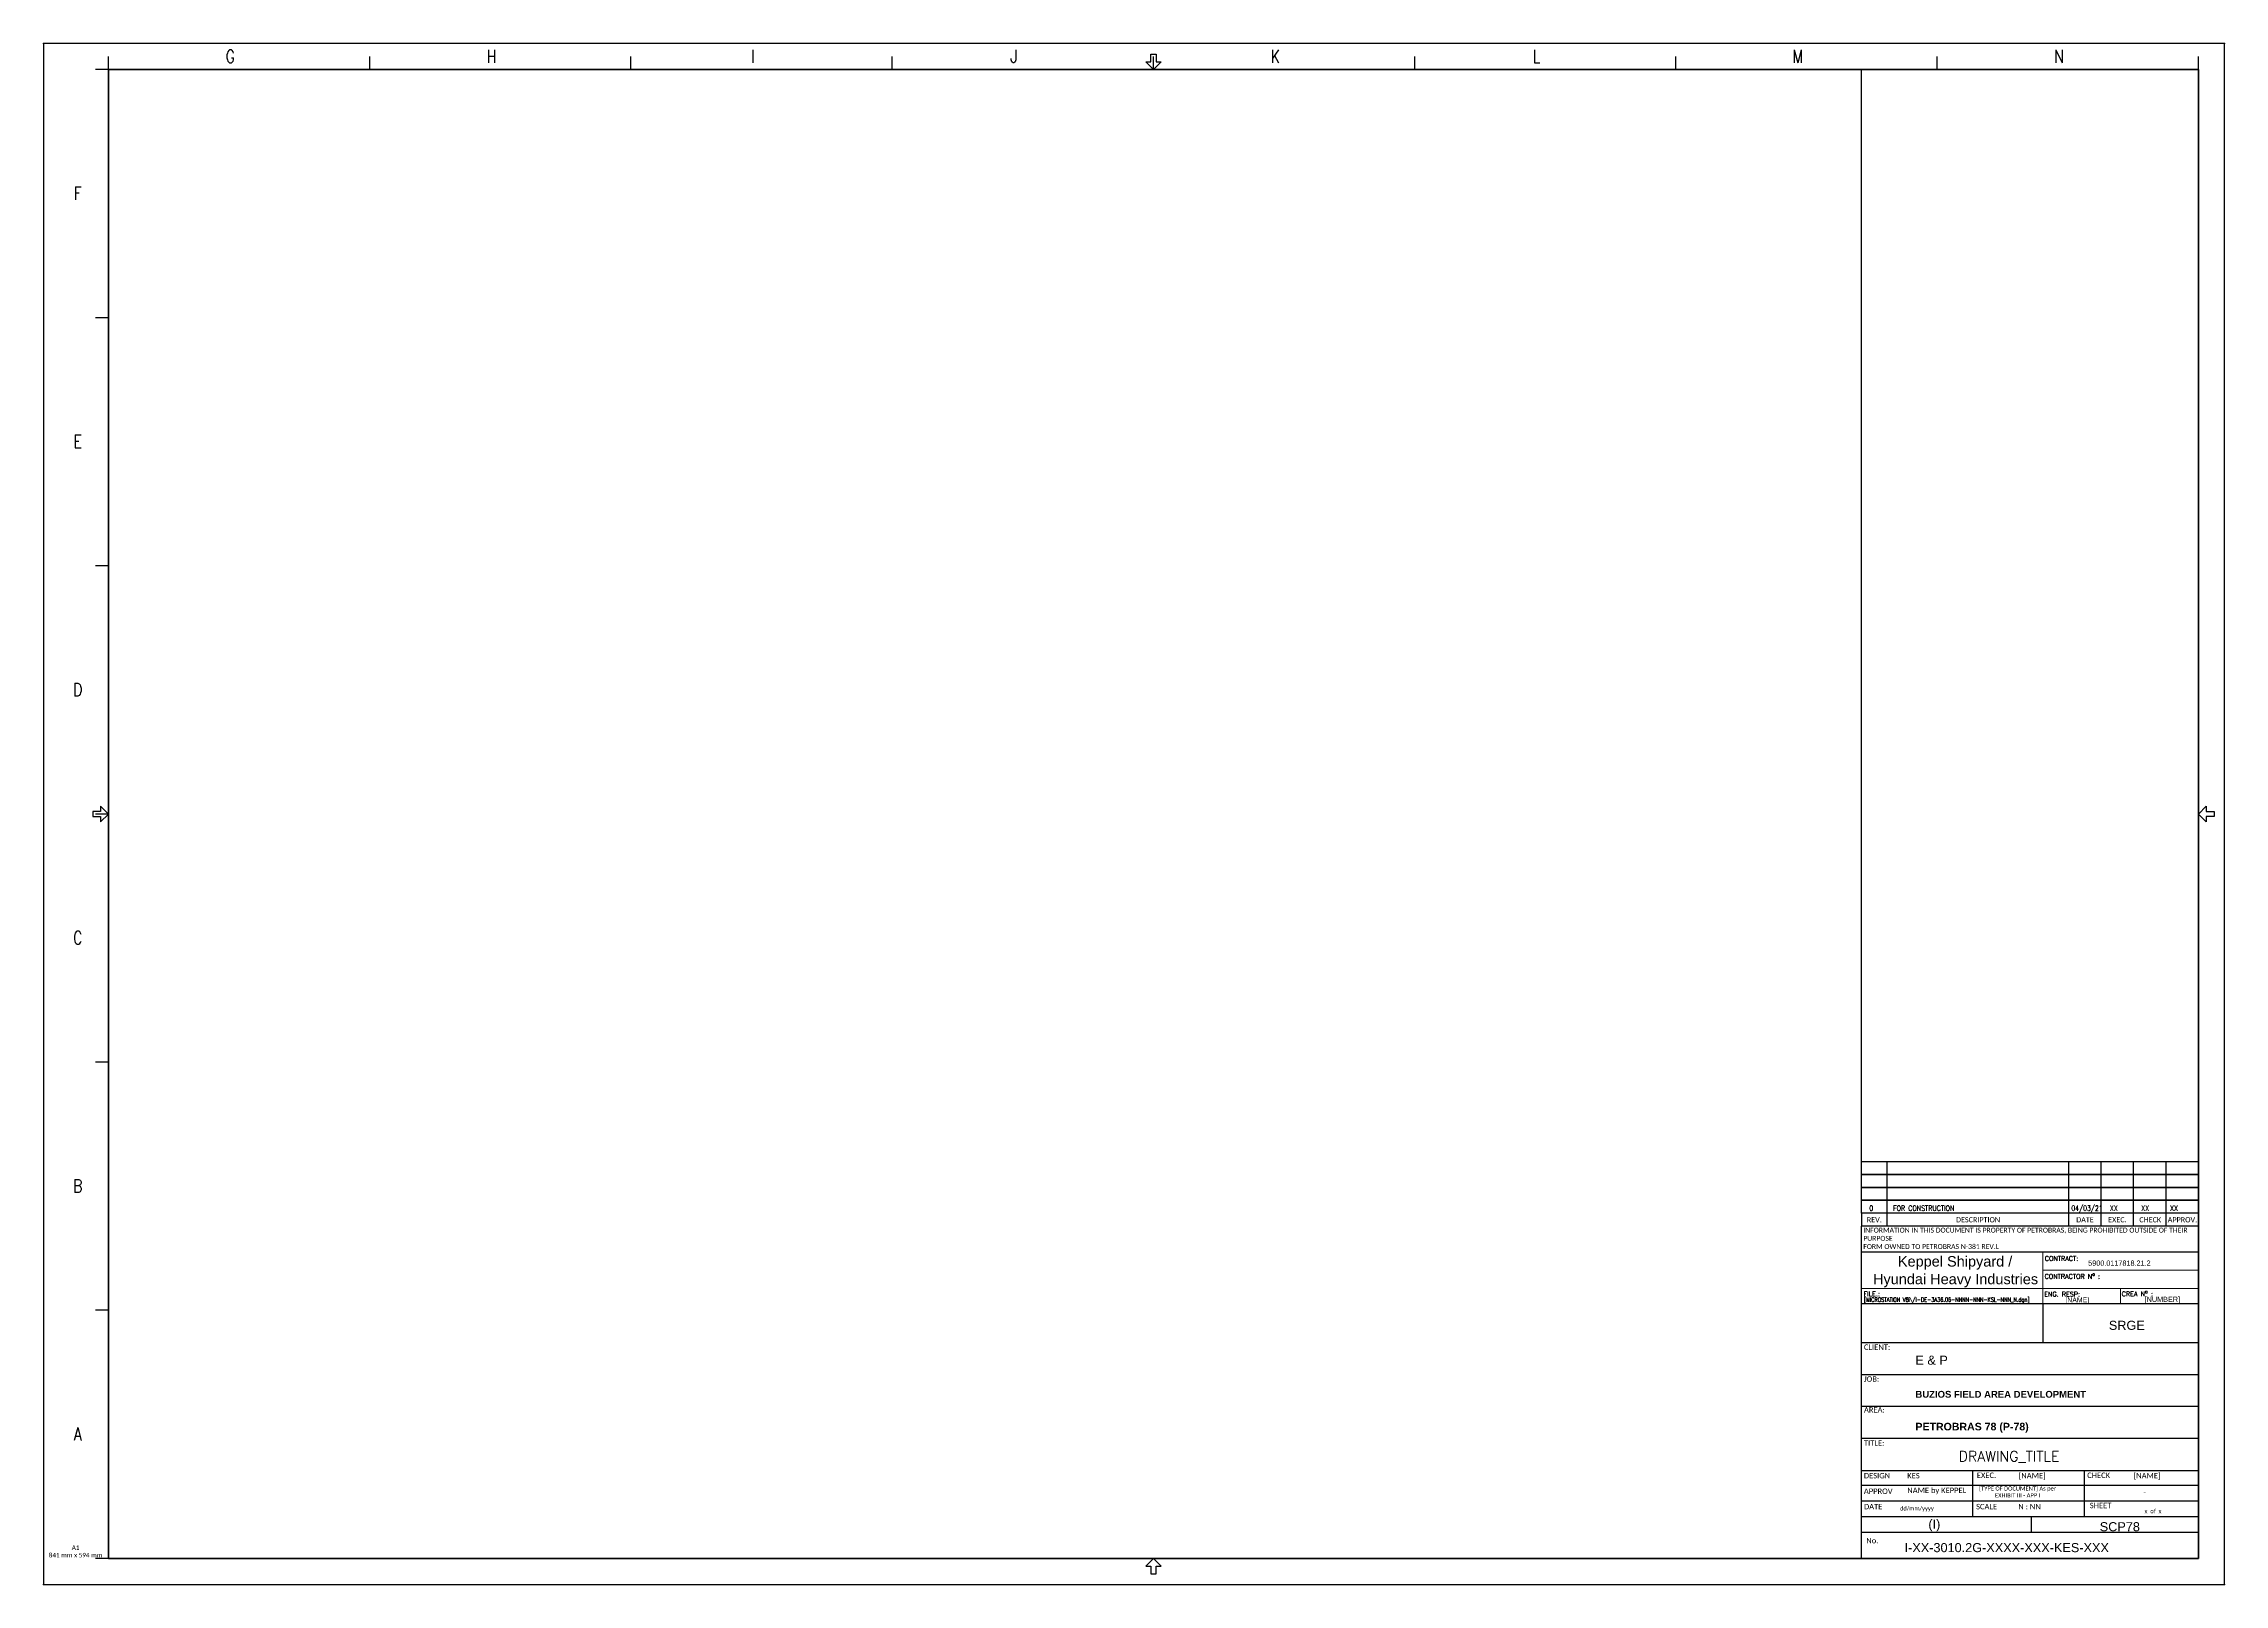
# Model space of a CAD drawing. Header units: inches. Extents: x 0 to 1504, y 0 to 594.
# Drawn here: x 0 to 841, y 0 to 594 of the extents above; entities that cross this region are included whole.
import ezdxf
from ezdxf.enums import TextEntityAlignment as Align

# ---------------------------------------------------------------- set-up
doc = ezdxf.new("R2010")
doc.units = ezdxf.units.IN
doc.header["$MEASUREMENT"] = 0
doc.layers.add('Borda', color=3, linetype='Continuous', plot=False)
doc.layers.add('Carimbo', color=7, linetype='Continuous')
for name, color, linetype, lineweight in [('ELE_CARIMBO', 7, 'Continuous', 0), ('Modificado', 7, 'Continuous', 0), ('TITLE BLOCK', 7, 'Continuous', 25)]:
    doc.layers.add(name, color=color, linetype=linetype, lineweight=lineweight)
doc.styles.add('ROMANS', font='romans', dxfattribs={"width": 0.8})
doc.styles.get("Standard").update_dxf_attribs({"font": 'calibri.ttf', "height": 2.5})
doc.styles.add('Style-Arial', font='arial.ttf')
doc.styles.add('Style-romans', font='romans.shx')

# ---------------------------------------------------------------- blocks, each defined once
blk = doc.blocks.new('REV_A1')
at = {"layer": 'Carimbo'}
for p, q in [((10, 0), (10, 5)), ((80, 0), (80, 5)), ((92.5, 0), (92.5, 5)), ((105, 0), (105, 5)), ((117.5, 0), (117.5, 5))]:
    blk.add_line(p, q, dxfattribs=at)
blk.add_lwpolyline([(0, 5), (130, 5), (130, 0), (0, 0)], close=True, dxfattribs=at)
at = {"layer": 'Carimbo', "style": 'ROMANS'}
for tag, width, p in [('REV', 0.8, (3.03, 0.35)), ('DESCRIPTION', 0.8, (12.23, 0.35)), ('DATE', 0.7, (80.99, 0.35)), ('EXEC', 0.8, (95.86, 0.35)), ('CHECK', 0.8, (107.9, 0.35)), ('APPROV', 0.8, (119.05, 0.35))]:
    blk.add_attdef(tag, text='', height=2, dxfattribs=dict(at, width=width)).set_placement(p, align=Align.BOTTOM_LEFT)

msp = doc.modelspace()

# ---------------------------------------------------------------- linework, layer by layer
for p, q in [((701, 148.06), (701, 584)), ((766.47, 26), (766.47, 20))]:
    msp.add_line(p, q)
at = {"lineweight": 25}
for p, q in [((701, 10), (701, 138.12)), ((831, 10), (831, 138.12)), ((831, 108.12), (701, 108.12)), ((771, 108.12), (771, 93.12)), ((831, 93.12), (701, 93.12)), ((831, 80.82), (701, 80.82)), ((831, 68.52), (701, 68.52)), ((831, 56.22), (701, 56.22)), ((831, 43.83), (701, 43.83)), ((744.05, 26), (744.05, 43.83)), ((787.05, 26), (787.05, 43.83)), ((831, 38.12), (701, 38.12)), ((831, 32.12), (701, 32.12)), ((831, 26), (701, 26)), ((831, 20), (701, 20)), ((831, 10), (701, 10))]:
    msp.add_line(p, q, dxfattribs=at)
at = {"lineweight": -3}
for p, q in [((831, 138.12), (701, 138.12)), ((733.5, 128.12), (701, 128.12)), ((766, 128.12), (733.5, 128.12)), ((798.5, 128.12), (766, 128.12)), ((831, 128.12), (798.5, 128.12))]:
    msp.add_line(p, q, dxfattribs=at)
msp.add_point((841, 594))
at = {"layer": 'Borda', "color": 3}
msp.add_lwpolyline([(0, 0), (841, 0), (841, 594), (0, 594)], close=True, dxfattribs=at)
at = {"layer": 'Carimbo'}
for p, q in [((25, 584), (25, 589)), ((125.75, 584), (125.75, 589)), ((226.5, 584), (226.5, 589)), ((327.25, 584), (327.25, 589)), ((428, 584), (428, 589)), ((528.75, 584), (528.75, 589)), ((629.5, 584), (629.5, 589)), ((730.25, 584), (730.25, 589)), ((831, 584), (831, 589)), ((25, 584), (20, 584)), ((25, 488.33), (20, 488.33)), ((25, 392.66), (20, 392.66)), ((25, 296.99), (20, 296.99)), ((25, 201.32), (20, 201.32)), ((831, 143.06), (701, 143.06)), ((701, 143.06), (701, 138.06)), ((711, 138.06), (711, 143.06)), ((781, 138.06), (781, 143.06)), ((793.5, 138.06), (793.5, 143.06)), ((806, 138.06), (806, 143.06)), ((818.5, 138.06), (818.5, 143.06)), ((25, 105.65), (20, 105.65)), ((25, 10), (20, 10))]:
    msp.add_line(p, q, dxfattribs=at)
for points in [[(425, 587), (427, 587), (427, 590), (429, 590), (429, 587), (431, 587), (428, 584)], [(22, 300), (22, 298), (19, 298), (19, 296), (22, 296), (22, 294), (25, 297)], [(834, 300), (834, 298), (837, 298), (837, 296), (834, 296), (834, 294), (831, 297)], [(425, 7), (427, 7), (427, 4), (429, 4), (429, 7), (431, 7), (428, 10)]]:
    msp.add_lwpolyline(points, close=True, dxfattribs=at)
for p in [(0, 594), (0, 0), (841, 0)]:
    msp.add_point(p, dxfattribs=at)
at = {"layer": 'ELE_CARIMBO', "color": 7, "linetype": 'Continuous', "lineweight": 0, "ltscale": 10.832193}
msp.add_line((771, 128.12), (771, 108.12), dxfattribs=at)
msp.add_line((771, 128.12), (771, 108.12), dxfattribs=at)
at = {"layer": 'ELE_CARIMBO', "color": 7, "linetype": 'Continuous', "lineweight": 0, "ltscale": 6500.341735}
for p, q in [((771, 121.12), (831, 121.12)), ((771, 121.12), (831, 121.12)), ((701, 114.12), (831, 114.12)), ((701, 114.12), (831, 114.12)), ((801, 114.12), (801, 108.12)), ((801, 114.12), (801, 108.12))]:
    msp.add_line(p, q, dxfattribs=at)
at = {"layer": 'TITLE BLOCK', "lineweight": 35}
msp.add_lwpolyline([(831, 584), (831, 10), (25, 10), (25, 584)], close=True, dxfattribs=at)

# ---------------------------------------------------------------- block references
at = {"lineweight": 35}
for p in [(701, 158.06), (701, 153.06), (701, 148.06)]:
    msp.add_blockref('REV_A1', p, dxfattribs=at)
msp.add_blockref('REV_A1', (701, 143.06), dxfattribs=at).add_auto_attribs({'REV': '0', 'DESCRIPTION': 'FOR CONSTRUCTION', 'DATE': '04/03/21', 'EXEC': 'XX', 'CHECK': 'XX', 'APPROV': 'XX'})

# ---------------------------------------------------------------- texts
at = {"lineweight": -3}
for s, insert, char_height, width, attachment_point in [('{\\fCalibri|b0|i0|c0|p34;INFORMATION IN THIS DOCUMENT IS PROPERTY OF PETROBRAS, BEING PROHIBITED OUTSIDE OF THEIR PURPOSE\\PFORM OWNED TO PETROBRAS N-381 REV.L }', (701.75, 137.52), 1.9, 126.618, 1), ('CLIENT:', (702, 92.51), 2.1, 12.644, 1), ('JOB:', (702, 80.22), 2.1, 6.7324, 1), ('AREA:', (702, 68.32), 2.1, 10.9766, 1), ('TITLE:', (702, 55.56), 2.1, 10.5219, 1), ('DESIGN', (701.97, 42.96), 2.1, 19.0905, 1), ('KES', (718.7, 42.96), 2.1, 19.0905, 1), ('EXEC.', (745.53, 43.11), 2.1, 19.0905, 1), ('[NAME]', (761.67, 42.96), 2.1, 19.0905, 1), ('CHECK', (788.1, 43.11), 2.1, 19.0905, 1), ('[NAME]', (805.99, 42.96), 2.1, 19.0905, 1), ('APPROV', (701.97, 36.95), 2.1, 19.0905, 1), ('NAME by KEPPEL', (718.7, 37.29), 2.1, 23.3204, 1), ('[TYPE OF DOCUMENT] As per EXHIBIT III - APP I', (761.25, 37.77), 1.6, 36.2296, 2), ('-', (809.74, 36.72), 2.1, 19.0905, 1), ('DATE', (702, 31.03), 2.1, 19.0905, 1), ('dd/mm/yyyy', (722.41, 30.08), 1.6, 15.2724, 2), ('SCALE', (745.24, 31.03), 2.1, 19.0905, 1), ('N : NN', (761.51, 31.03), 2.1, 19.0905, 1), ('SHEET', (789.09, 31.45), 2.1, 19.0905, 1), ('x  of  x', (813.45, 29.03), 1.6, 15.2724, 2), ('No.', (702.89, 17.92), 2.1, 19.0905, 1)]:
    msp.add_mtext(s, dxfattribs=dict(at, insert=insert, char_height=char_height, width=width, attachment_point=attachment_point))
at = {"style": 'ROMANS'}
msp.add_attdef('DRAWING_TITLE', text='XXXXXXXXXXXXXXXX', height=4, dxfattribs=at).set_placement((757.96, 46.18), align=Align.BOTTOM_CENTER)
at = {"layer": 'Carimbo', "char_height": 5, "attachment_point": 2, "style": 'ROMANS'}
for s, insert, width in [('G', (71.97, 591.56), 26.7568), ('H', (172.72, 591.56), 40.1353), ('I', (273.47, 591.56), 22.5675), ('J', (374.22, 591.56), 22.5675), ('K', (474.97, 591.56), 22.5675), ('L', (575.72, 591.56), 22.5675), ('M', (676.47, 591.56), 22.5675), ('N', (777.22, 591.56), 22.5675), ('F', (13.16, 538.8), 22.5675), ('E', (13.16, 443.13), 22.5675), ('D', (13.16, 347.47), 22.5675), ('C', (13.16, 251.79), 22.5675), ('B', (13.16, 156.12), 22.5675), ('A', (13.16, 60.47), 22.5675)]:
    msp.add_mtext(s, dxfattribs=dict(at, insert=insert, width=width))
at = {"layer": 'Carimbo'}
for s, insert, char_height, width, attachment_point in [('REV.', (706, 140.56), 2, 10, 5), ('DESCRIPTION', (746, 140.56), 2, 70, 5), ('DATE', (787.25, 140.56), 2, 12.5, 5), ('EXEC.', (799.75, 140.56), 2, 33.5074, 5), ('EXEC.', (799.75, 140.56), 2, 12.5, 5), ('CHECK', (812.4, 140.56), 2, 12.5, 5), ('APPROV.', (824.82, 140.56), 2, 12.5, 5), ('A1\\P841 mm x 594 mm', (12.34, 15.06), 1.75, 22.5675, 2)]:
    msp.add_mtext(s, dxfattribs=dict(at, insert=insert, char_height=char_height, width=width, attachment_point=attachment_point))
at = {"layer": 'ELE_CARIMBO', "color": 7, "linetype": 'Continuous', "lineweight": 0, "attachment_point": 7}
for s, insert, char_height, line_spacing_factor, style in [('Keppel Shipyard / ', (715.09, 121.33, -1.92), 4, 0.722892, 'Style-Arial'), ('CONTRACT:', (771.76, 124.74), 1.8, 0.8, 'Style-romans'), ('Hyundai Heavy Industries', (705.49, 114.51, -1.92), 4, 0.722892, 'Style-Arial'), ('\\A1;CONTRACTOR N{\\H0.7x;\\So^ ;} :', (771.68, 117.84), 1.8, 0.8, 'Style-romans'), ('FILE.:', (701.85, 111.1), 1.8, 0.8, 'Style-romans'), ('ENG. RESP:', (771.52, 110.98), 1.8, 0.8, 'Style-romans'), ('\\A1;CREA N{\\H0.7x;\\So^ ;} :', (801.39, 111.07), 1.8, 0.8, 'Style-romans'), ('SRGE', (796.44, 98.08), 3.5, 0.722892, 'Style-Arial'), ('E & P', (721.85, 84.64), 3.5, 0.722892, 'Style-Arial'), ('{\\fArial|b1|i0|c129|p34;\\H0.75x;\\C256;BUZIOS FIELD AREA DEVELOPMENT}', (721.85, 71.93), 3.5, 0.722892, 'Style-Arial'), ('{\\fArial|b1|i0|c129|p34;\\H0.83333x;\\C256;PETROBRAS 78 (P-78)}', (721.85, 58.49), 3.5, 0.722892, 'Style-Arial'), ('(I)', (726.84, 20.43), 3.5, 0.722892, 'Style-Arial'), ('SCP78', (792.93, 20.43), 3.5, 0.722892, 'Style-Arial'), ('I-XX-3010.2G-XXXX-XXX-KES-XXX', (717.67, 12.37), 3.5, 0.722892, 'Style-Arial')]:
    msp.add_mtext(s, dxfattribs=dict(at, insert=insert, char_height=char_height, line_spacing_factor=line_spacing_factor, style=style))
at = {"layer": 'Modificado', "color": 7, "linetype": 'Continuous', "lineweight": 0, "attachment_point": 7, "line_spacing_factor": 0.8, "style": 'Style-Arial'}
for s, insert, char_height in [('5900.0117818.21.2', (788.48, 122.83), 2), ('[NAME]', (779.69, 108.15), 1.901), ('[NUMBER]', (810.25, 108.29), 2)]:
    msp.add_mtext(s, dxfattribs=dict(at, insert=insert, char_height=char_height))
at = {"layer": 'Modificado', "color": 7, "linetype": 'Continuous', "lineweight": 0, "insert": (702, 108.45), "char_height": 1.6, "width": 124.5483, "attachment_point": 7, "line_spacing_factor": 2.001494}
msp.add_mtext('{\\Fromans|c0;\\W0.83333;[MICROSTATION V8i\\\\/I-DE-3A36.06-NNNN-NNN-KSL-NNN_N.dgn]}', dxfattribs=at)

doc.saveas('drawing.dxf')
